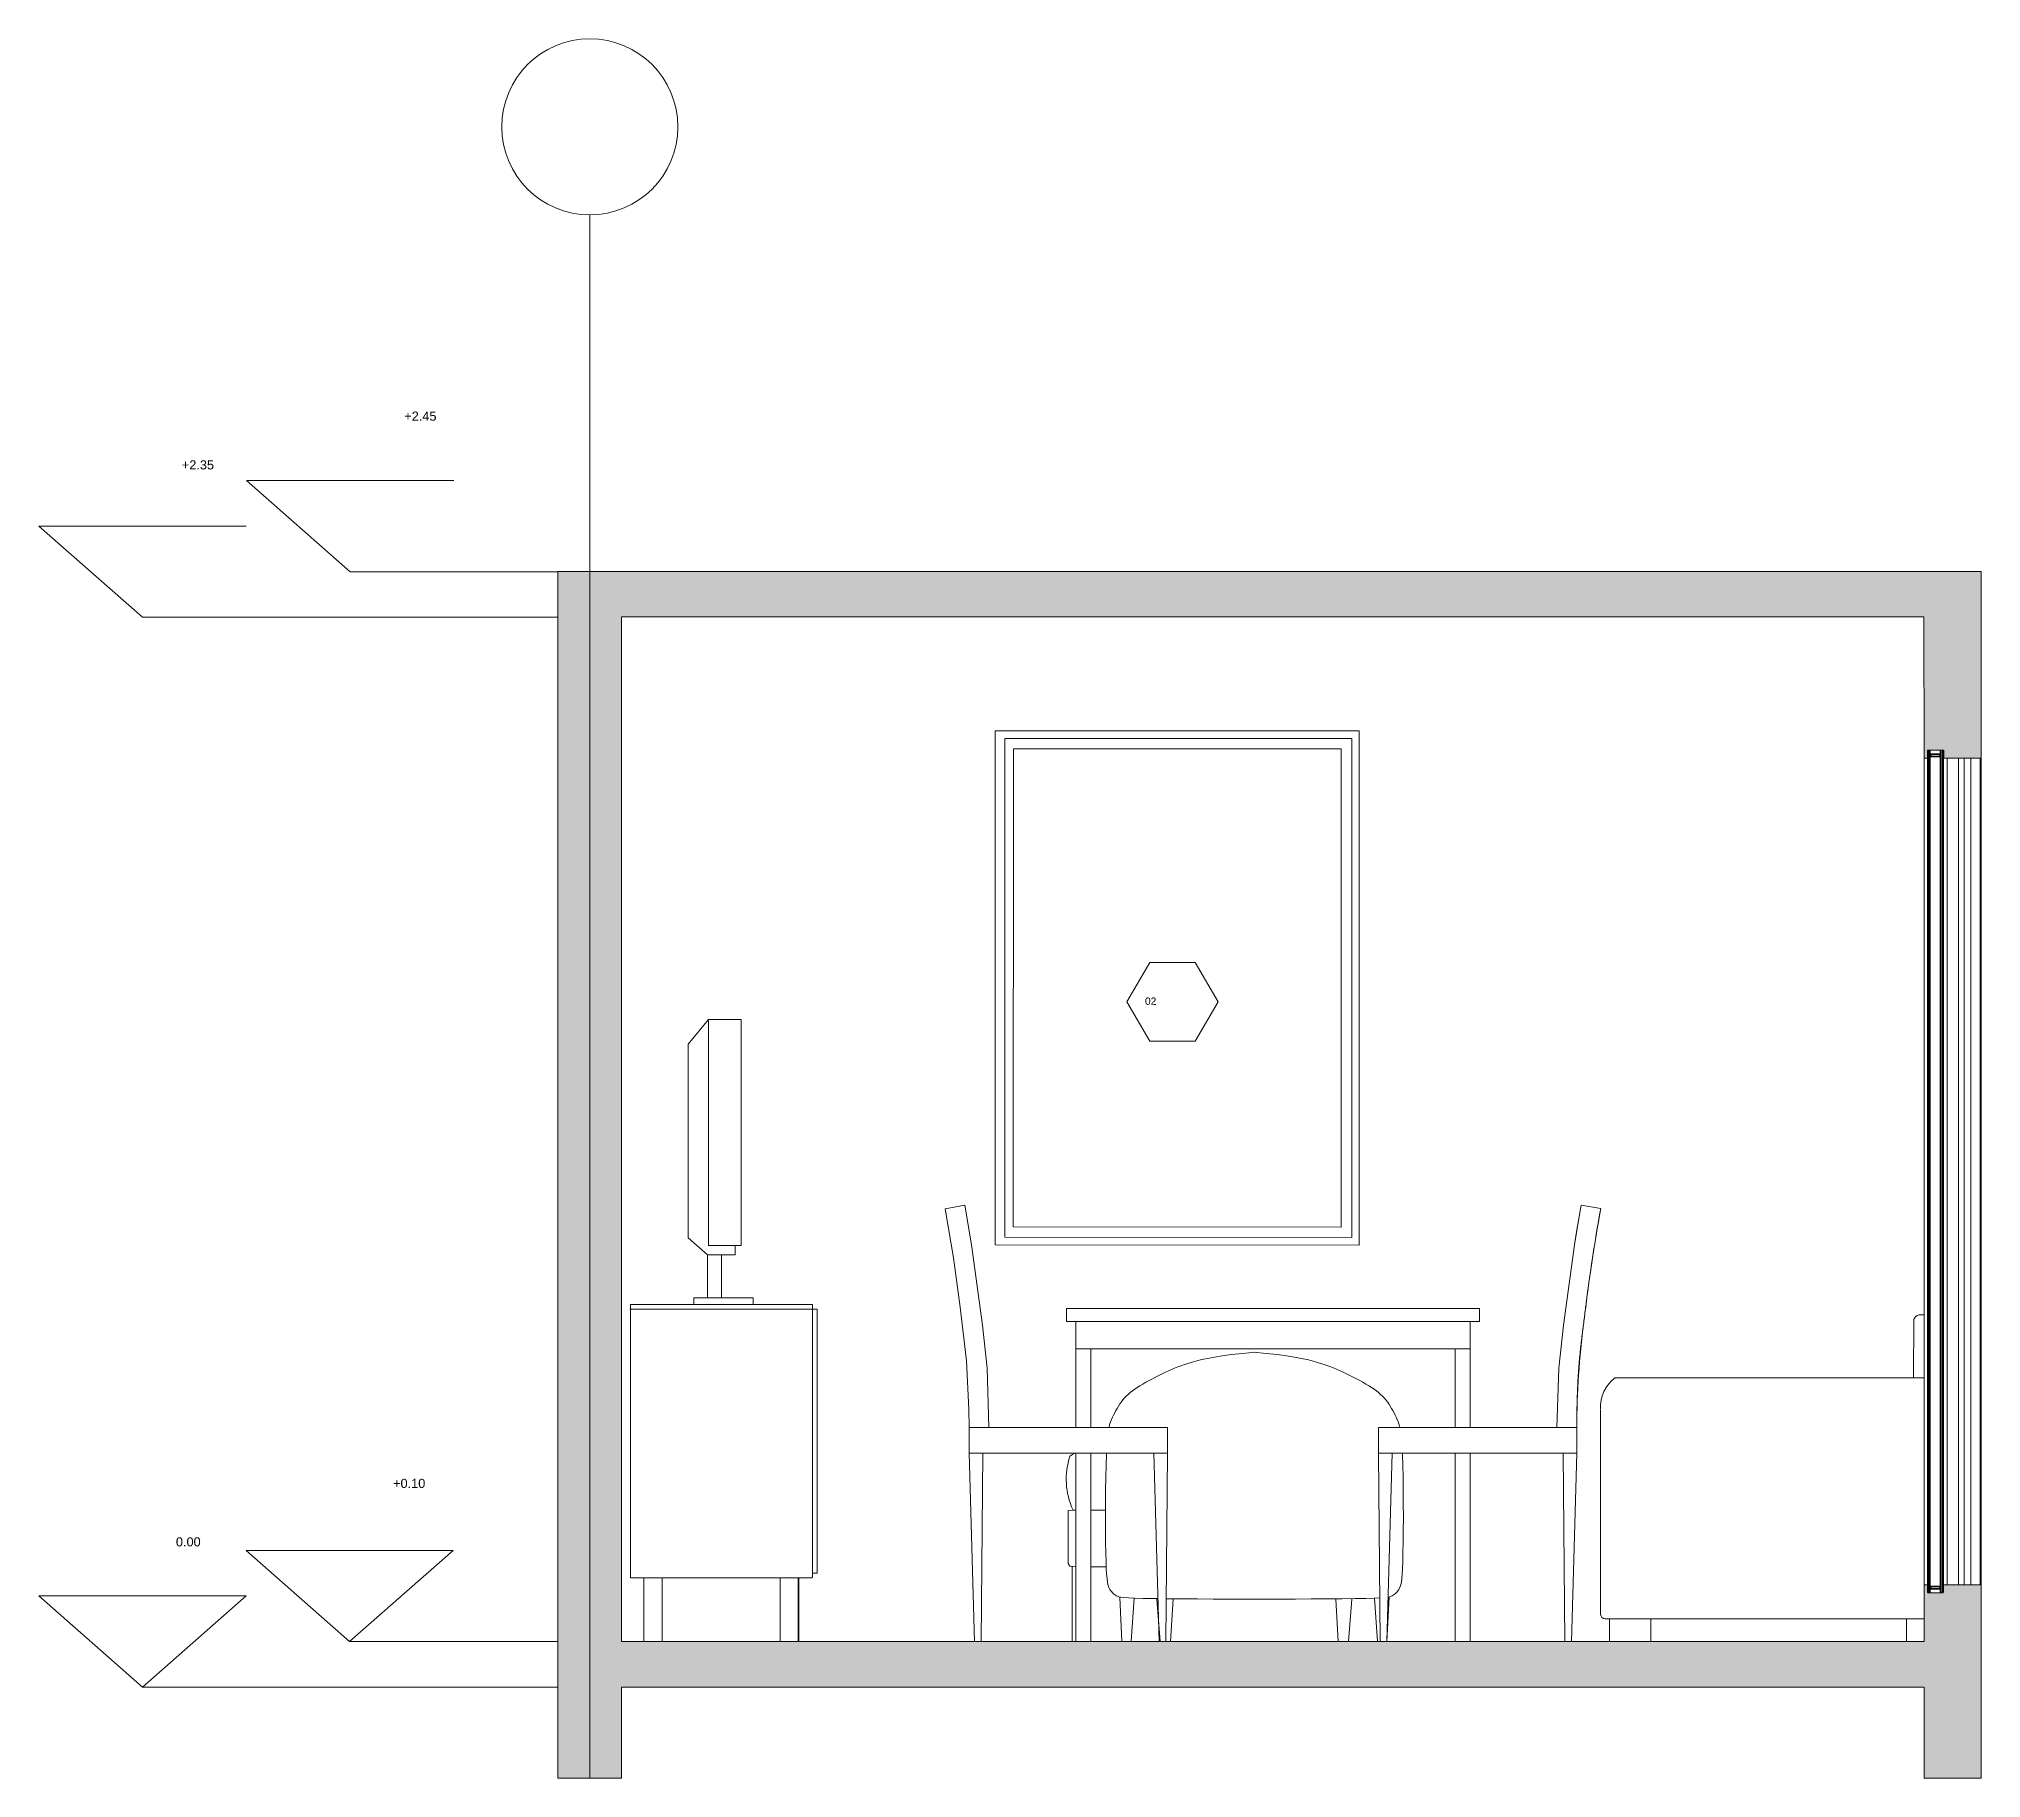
# Model space of a CAD drawing. Header units: centimetres. Extents: x -16179 to 12840, y -10704 to 3856.
# Drawn here: x -9844.3 to -9417.8, y -8269.3 to -7887.3 of the extents above; entities that cross this region are included whole.
import ezdxf

# ---------------------------------------------------------------- set-up
doc = ezdxf.new("R2010")
doc.units = ezdxf.units.CM
doc.header["$MEASUREMENT"] = 0
for name, color, linetype, lineweight in [('0_Num_Penna__7_Num_Penna__7_Num_Penna__7_Num_Penna__7_Num_Penna__7_Num_Penna__7_Num_Penna__7_Num_Penna__7_Num_Penna__7_Num_Penna__7', 7, 'Continuous', 18), ('A-FURN_Num_Penna__8_Num_Penna__8_Num_Penna__8_Num_Penna__8_Num_Penna__8_Num_Penna__8_Num_Penna__8_Num_Penna__8_Num_Penna__8_Num_Penna__8', 8, 'Continuous', 18), ('A-FURN_Num_Penna__8_Num_Penna__8_Num_Penna__8_Num_Penna__8_Num_Penna__8_Num_Penna__8_Num_Penna__8_Num_Penna__8_Num_Penna__8_Num_Penna__8_Num_Penna__8', 8, 'Continuous', 18), ('A-SECT-PATT_Num_Penna__11_Num_Penna__7_Num_Penna__7_Num_Penna__7_Num_Penna__7_Num_Penna__7_Num_Penna__7_Num_Penna__7_Num_Penna__7_Num_Penna__7', 7, 'Continuous', 18), ('A-WALL-FULL_Num_Penna__7_Num_Penna__7_Num_Penna__7_Num_Penna__7_Num_Penna__7_Num_Penna__7_Num_Penna__7_Num_Penna__7_Num_Penna__7_Num_Penna__7', 7, 'Continuous', 18), ('AA - linee quote_Num_Penna__3_Num_Penna__3_Num_Penna__3_Num_Penna__3_Num_Penna__3_Num_Penna__3_Num_Penna__3_Num_Penna__3_Num_Penna__3_Num_Penna__3', 3, 'Continuous', 18), ('AA - montanti_Num_Penna__7_Num_Penna__7_Num_Penna__7_Num_Penna__7_Num_Penna__7_Num_Penna__7_Num_Penna__7_Num_Penna__7_Num_Penna__7_Num_Penna__7', 7, 'Continuous', 18), ('AA - pareti sezionate_Num_Penna__7_Num_Penna__7_Num_Penna__7_Num_Penna__7_Num_Penna__7_Num_Penna__7_Num_Penna__7_Num_Penna__7_Num_Penna__7_Num_Penna__7', 7, 'Continuous', 18), ('AA - perimetri giardino_Num_Penna__6_Num_Penna__6_Num_Penna__6_Num_Penna__6_Num_Penna__6_Num_Penna__6_Num_Penna__6_Num_Penna__6_Num_Penna__6_Num_Penna__6', 6, 'Continuous', 18), ('AA - serramenti e porte_Num_Penna__4_Num_Penna__4_Num_Penna__4_Num_Penna__4_Num_Penna__4_Num_Penna__4_Num_Penna__4_Num_Penna__4_Num_Penna__4_Num_Penna__4', 4, 'Continuous', 18), ('AA - struttura finestre_Num_Penna__6_Num_Penna__6_Num_Penna__6_Num_Penna__6_Num_Penna__6_Num_Penna__6_Num_Penna__6_Num_Penna__6_Num_Penna__6_Num_Penna__6', 6, 'Continuous', 18), ('AA- arredo_Num_Penna__8_Num_Penna__8_Num_Penna__8_Num_Penna__8_Num_Penna__8_Num_Penna__8_Num_Penna__8_Num_Penna__8_Num_Penna__8_Num_Penna__8', 8, 'Continuous', 18), ('G-PLANOTM_Num_Penna__7_Num_Penna__7_Num_Penna__7_Num_Penna__7_Num_Penna__7_Num_Penna__7_Num_Penna__7_Num_Penna__7_Num_Penna__7_Num_Penna__7', 7, 'Continuous', 18), ('J- pareti sezionate_Num_Penna__7_Num_Penna__7_Num_Penna__7_Num_Penna__7_Num_Penna__7_Num_Penna__7_Num_Penna__7_Num_Penna__7_Num_Penna__7_Num_Penna__7', 7, 'Continuous', 18), ('SEZIONE ARREDO_Num_Penna__8_Num_Penna__8_Num_Penna__8_Num_Penna__8_Num_Penna__8_Num_Penna__8_Num_Penna__8_Num_Penna__8_Num_Penna__8_Num_Penna__8', 8, 'Continuous', 18)]:
    doc.layers.add(name, color=color, linetype=linetype, lineweight=lineweight)
doc.styles.add('GENERATED_STYLE_1', font='Arial.ttf')

msp = doc.modelspace()

# ---------------------------------------------------------------- texts
at = {"layer": 'AA - linee quote_Num_Penna__3_Num_Penna__3_Num_Penna__3_Num_Penna__3_Num_Penna__3_Num_Penna__3_Num_Penna__3_Num_Penna__3_Num_Penna__3_Num_Penna__3', "color": 3, "linetype": 'Continuous', "lineweight": 18, "char_height": 2, "attachment_point": 3, "style": 'GENERATED_STYLE_1'}
for s, insert in [('\\A1;+2.45', (-9757, -7969.18)), ('\\A1;+2.35', (-9805.85, -7979.88)), ('\\A1;+0.10', (-9759.46, -8203.54)), ('\\A1;0.00', (-9808.79, -8216.38))]:
    msp.add_mtext(s, dxfattribs=dict(at, insert=insert))
at = {"layer": 'AA - linee quote_Num_Penna__3_Num_Penna__3_Num_Penna__3_Num_Penna__3_Num_Penna__3_Num_Penna__3_Num_Penna__3_Num_Penna__3_Num_Penna__3_Num_Penna__3', "color": 3, "linetype": 'Continuous', "lineweight": 18, "insert": (-9601.42, -8099.47), "char_height": 1.615, "attachment_point": 7, "rotation": 359.8326, "style": 'GENERATED_STYLE_1'}
msp.add_mtext('\\A1;02', dxfattribs=at)

# ---------------------------------------------------------------- hatches: boundary and pattern name
at = {"layer": 'A-SECT-PATT_Num_Penna__11_Num_Penna__7_Num_Penna__7_Num_Penna__7_Num_Penna__7_Num_Penna__7_Num_Penna__7_Num_Penna__7_Num_Penna__7_Num_Penna__7', "linetype": 'Continuous', "lineweight": 18}
for points in [[(-9730.34, -8004.27), (-9730.34, -8239.27), (-9716.34, -8239.27), (-9716.34, -8014.27), (-9430.34, -8014.27), (-9430.27, -8045.25), (-9429.55, -8045.25), (-9429.55, -8043.53), (-9426, -8043.53), (-9426, -8045.25), (-9417.79, -8045.25), (-9417.79, -8004.27)], [(-9730.34, -8269.27), (-9716.34, -8269.27), (-9716.34, -8249.27), (-9430.26, -8249.27), (-9430.26, -8269.27), (-9417.78, -8269.27), (-9417.78, -8226.84), (-9426.03, -8226.84), (-9426.03, -8228.54), (-9429.55, -8228.54), (-9429.55, -8226.84), (-9430.26, -8226.84), (-9430.26, -8235.64), (-9430.24, -8236.06), (-9430.26, -8239.27), (-9730.34, -8239.27)]]:
    msp.add_hatch(color=7, dxfattribs=at).paths.add_polyline_path(points)
at = {"layer": 'AA - montanti_Num_Penna__7_Num_Penna__7_Num_Penna__7_Num_Penna__7_Num_Penna__7_Num_Penna__7_Num_Penna__7_Num_Penna__7_Num_Penna__7_Num_Penna__7', "linetype": 'Continuous', "lineweight": 18}
h = msp.add_hatch(color=7, dxfattribs=at)
h.paths.add_polyline_path([(-9428.94, -8044.96), (-9426.77, -8044.96), (-9426.77, -8044.56), (-9426.97, -8044.36), (-9428.74, -8044.36), (-9428.94, -8044.56)])
h.paths.add_polyline_path([(-9428.84, -8044.86), (-9428.84, -8044.6), (-9428.7, -8044.46), (-9427.01, -8044.46), (-9426.87, -8044.6), (-9426.87, -8044.86)], flags=0)
h = msp.add_hatch(color=7, dxfattribs=at)
h.paths.add_polyline_path([(-9426.77, -8227.13), (-9428.94, -8227.13), (-9428.94, -8227.53), (-9428.74, -8227.74), (-9426.97, -8227.74), (-9426.77, -8227.53)])
h.paths.add_polyline_path([(-9428.84, -8227.49), (-9428.84, -8227.23), (-9426.87, -8227.23), (-9426.87, -8227.49), (-9427.01, -8227.64), (-9428.7, -8227.64)], flags=0)

# ---------------------------------------------------------------- linework, layer by layer
at = {"layer": '0_Num_Penna__7_Num_Penna__7_Num_Penna__7_Num_Penna__7_Num_Penna__7_Num_Penna__7_Num_Penna__7_Num_Penna__7_Num_Penna__7_Num_Penna__7', "color": 7, "linetype": 'Continuous', "lineweight": 18}
msp.add_line((-9716.34, -8219.6), (-9716.34, -8212.2), dxfattribs=at)
at = {"layer": 'A-FURN_Num_Penna__8_Num_Penna__8_Num_Penna__8_Num_Penna__8_Num_Penna__8_Num_Penna__8_Num_Penna__8_Num_Penna__8_Num_Penna__8_Num_Penna__8', "color": 8, "linetype": 'Continuous', "lineweight": 18}
msp.add_line((-9723.34, -7993.4), (-9723.34, -7993.4), dxfattribs=at)
at = {"layer": 'A-FURN_Num_Penna__8_Num_Penna__8_Num_Penna__8_Num_Penna__8_Num_Penna__8_Num_Penna__8_Num_Penna__8_Num_Penna__8_Num_Penna__8_Num_Penna__8_Num_Penna__8', "color": 8, "linetype": 'Continuous', "lineweight": 18}
for p, q in [((-9616.58, -8239.27), (-9616.58, -8197.88)), ((-9613.3, -8197.88), (-9613.3, -8239.27))]:
    msp.add_line(p, q, dxfattribs=at)
at = {"layer": 'A-WALL-FULL_Num_Penna__7_Num_Penna__7_Num_Penna__7_Num_Penna__7_Num_Penna__7_Num_Penna__7_Num_Penna__7_Num_Penna__7_Num_Penna__7_Num_Penna__7', "color": 7, "linetype": 'Continuous', "lineweight": 18}
for p, q in [((-9715.36, -8239.27), (-9715.41, -8239.27)), ((-9712.74, -8239.27), (-9712.79, -8239.27)), ((-9712.74, -8239.27), (-9712.74, -8239.27)), ((-9638.84, -8239.27), (-9637.37, -8239.27)), ((-9613.3, -8239.27), (-9616.58, -8239.27)), ((-9598.28, -8239.27), (-9596.82, -8239.27)), ((-9548.32, -8239.27), (-9549.78, -8239.27)), ((-9530.02, -8239.27), (-9533.3, -8239.27))]:
    msp.add_line(p, q, dxfattribs=at)
at = {"layer": 'AA - linee quote_Num_Penna__3_Num_Penna__3_Num_Penna__3_Num_Penna__3_Num_Penna__3_Num_Penna__3_Num_Penna__3_Num_Penna__3_Num_Penna__3_Num_Penna__3', "color": 3, "linetype": 'Continuous', "lineweight": 18}
for p, q in [((-9723.34, -8269.27), (-9723.34, -7925.98)), ((-9775.96, -8004.34), (-9798.71, -7984.31)), ((-9798.71, -7984.31), (-9753.21, -7984.31)), ((-9821.58, -8014.34), (-9844.33, -7994.31)), ((-9844.33, -7994.31), (-9798.83, -7994.31)), ((-9730.34, -8004.34), (-9775.96, -8004.34)), ((-9776.07, -8014.34), (-9821.58, -8014.34)), ((-9730.34, -8014.34), (-9776.07, -8014.34)), ((-9776.07, -8239.27), (-9798.83, -8219.25)), ((-9798.83, -8219.25), (-9753.32, -8219.25)), ((-9753.32, -8219.25), (-9776.07, -8239.27)), ((-9821.58, -8249.27), (-9844.33, -8229.25)), ((-9844.33, -8229.25), (-9798.83, -8229.25)), ((-9798.83, -8229.25), (-9821.58, -8249.27)), ((-9730.34, -8239.27), (-9776.07, -8239.27)), ((-9730.34, -8249.27), (-9821.58, -8249.27))]:
    msp.add_line(p, q, dxfattribs=at)
at = {"layer": 'AA - linee quote_Num_Penna__3_Num_Penna__3_Num_Penna__3_Num_Penna__3_Num_Penna__3_Num_Penna__3_Num_Penna__3_Num_Penna__3_Num_Penna__3_Num_Penna__3', "color": 3, "linetype": 'Continuous', "lineweight": 18, "flags": 128}
msp.add_lwpolyline([(-9585.37, -8098.8), (-9590.37, -8090.14), (-9600.37, -8090.14), (-9605.37, -8098.8), (-9600.37, -8107.46), (-9590.37, -8107.46)], close=True, dxfattribs=at)
at = {"layer": 'AA - linee quote_Num_Penna__3_Num_Penna__3_Num_Penna__3_Num_Penna__3_Num_Penna__3_Num_Penna__3_Num_Penna__3_Num_Penna__3_Num_Penna__3_Num_Penna__3', "color": 3, "linetype": 'Continuous', "lineweight": 18}
msp.add_circle((-9723.34, -7906.66), 19.33, dxfattribs=at)
at = {"layer": 'AA - montanti_Num_Penna__7_Num_Penna__7_Num_Penna__7_Num_Penna__7_Num_Penna__7_Num_Penna__7_Num_Penna__7_Num_Penna__7_Num_Penna__7_Num_Penna__7', "color": 7, "linetype": 'Continuous', "lineweight": 18}
for p, q in [((-9422.72, -8045.25), (-9422.72, -8226.84)), ((-9421.53, -8045.25), (-9421.53, -8226.84)), ((-9420.08, -8045.25), (-9420.08, -8226.84)), ((-9417.98, -8226.84), (-9417.98, -8045.25)), ((-9417.78, -8226.84), (-9417.79, -8045.25))]:
    msp.add_line(p, q, dxfattribs=at)
at = {"layer": 'AA - montanti_Num_Penna__7_Num_Penna__7_Num_Penna__7_Num_Penna__7_Num_Penna__7_Num_Penna__7_Num_Penna__7_Num_Penna__7_Num_Penna__7_Num_Penna__7', "color": 7, "linetype": 'Continuous', "lineweight": 18, "flags": 128}
for points in [[(-9426.77, -8043.55), (-9426.77, -8044.56), (-9426.97, -8044.36), (-9428.74, -8044.36), (-9428.94, -8044.56), (-9428.94, -8043.55)], [(-9428.94, -8044.56), (-9428.74, -8044.36), (-9426.97, -8044.36), (-9426.77, -8044.56), (-9426.77, -8044.96), (-9428.94, -8044.96)], [(-9428.74, -8044.36), (-9426.97, -8044.36), (-9426.77, -8044.56), (-9426.77, -8044.96), (-9428.94, -8044.96), (-9428.94, -8044.56)], [(-9428.84, -8044.6), (-9428.7, -8044.46), (-9427.01, -8044.46), (-9426.87, -8044.6), (-9426.87, -8044.86), (-9428.84, -8044.86)], [(-9428.7, -8044.46), (-9427.01, -8044.46), (-9426.87, -8044.6), (-9426.87, -8044.86), (-9428.84, -8044.86), (-9428.84, -8044.6)], [(-9428.94, -8227.53), (-9428.74, -8227.74), (-9426.97, -8227.74), (-9426.77, -8227.53), (-9426.77, -8227.13), (-9428.94, -8227.13)], [(-9428.74, -8227.74), (-9426.97, -8227.74), (-9426.77, -8227.53), (-9426.77, -8227.13), (-9428.94, -8227.13), (-9428.94, -8227.53)], [(-9426.77, -8228.54), (-9426.77, -8227.53), (-9426.97, -8227.74), (-9428.74, -8227.74), (-9428.94, -8227.53), (-9428.94, -8228.54)], [(-9428.84, -8227.49), (-9428.7, -8227.64), (-9427.01, -8227.64), (-9426.87, -8227.49), (-9426.87, -8227.23), (-9428.84, -8227.23)], [(-9428.7, -8227.64), (-9427.01, -8227.64), (-9426.87, -8227.49), (-9426.87, -8227.23), (-9428.84, -8227.23), (-9428.84, -8227.49)]]:
    msp.add_lwpolyline(points, close=True, dxfattribs=at)
at = {"layer": 'AA - pareti sezionate_Num_Penna__7_Num_Penna__7_Num_Penna__7_Num_Penna__7_Num_Penna__7_Num_Penna__7_Num_Penna__7_Num_Penna__7_Num_Penna__7_Num_Penna__7', "color": 7, "linetype": 'Continuous', "lineweight": 18}
for p, q in [((-9730.34, -8004.27), (-9417.79, -8004.27)), ((-9730.34, -8004.27), (-9730.34, -8239.27)), ((-9417.79, -8034.49), (-9417.79, -8004.27)), ((-9716.34, -8014.27), (-9430.34, -8014.27)), ((-9716.34, -8014.27), (-9716.34, -8239.27)), ((-9430.27, -8045.25), (-9430.34, -8014.27)), ((-9417.79, -8036.45), (-9417.79, -8034.49)), ((-9417.79, -8045.25), (-9417.79, -8036.45)), ((-9430.27, -8045.25), (-9429.55, -8045.25)), ((-9417.79, -8045.25), (-9426, -8045.25)), ((-9510.5, -8179.49), (-9510.5, -8179.25)), ((-9548.76, -8192.26), (-9533.3, -8192.26)), ((-9533.3, -8197.88), (-9547.15, -8197.88)), ((-9430.27, -8226.82), (-9430.26, -8233.67)), ((-9430.27, -8226.82), (-9429.55, -8226.82)), ((-9426.03, -8226.84), (-9417.78, -8226.84)), ((-9417.78, -8226.84), (-9417.78, -8235.64)), ((-9430.26, -8233.67), (-9430.26, -8235.64)), ((-9430.26, -8235.64), (-9430.26, -8239.27)), ((-9417.78, -8239.27), (-9417.78, -8235.64)), ((-9716.34, -8239.27), (-9430.26, -8239.27)), ((-9716.34, -8249.27), (-9430.34, -8249.27)), ((-9430.27, -8249.27), (-9430.26, -8269.27))]:
    msp.add_line(p, q, dxfattribs=at)
at = {"layer": 'AA - pareti sezionate_Num_Penna__7_Num_Penna__7_Num_Penna__7_Num_Penna__7_Num_Penna__7_Num_Penna__7_Num_Penna__7_Num_Penna__7_Num_Penna__7_Num_Penna__7', "color": 7, "linetype": 'Continuous', "lineweight": 18, "flags": 128}
for points in [[(-9716.34, -8249.27), (-9716.34, -8269.27), (-9730.34, -8269.27), (-9730.34, -8239.27)], [(-9417.78, -8239.27), (-9417.78, -8269.27), (-9430.26, -8269.27)]]:
    msp.add_lwpolyline(points, dxfattribs=at)
at = {"layer": 'AA - perimetri giardino_Num_Penna__6_Num_Penna__6_Num_Penna__6_Num_Penna__6_Num_Penna__6_Num_Penna__6_Num_Penna__6_Num_Penna__6_Num_Penna__6_Num_Penna__6', "color": 6, "linetype": 'Continuous', "lineweight": 18}
for p, q in [((-9507.09, -8152.16), (-9506.99, -8151.6)), ((-9618.66, -8166.11), (-9527.94, -8166.11)), ((-9527.94, -8168.96), (-9618.66, -8168.96)), ((-9640, -8192.25), (-9640, -8197.88)), ((-9635.67, -8192.27), (-9596.45, -8192.25)), ((-9596.45, -8192.26), (-9596.45, -8197.88)), ((-9640, -8197.88), (-9596.45, -8197.88))]:
    msp.add_line(p, q, dxfattribs=at)
at = {"layer": 'AA - perimetri giardino_Num_Penna__6_Num_Penna__6_Num_Penna__6_Num_Penna__6_Num_Penna__6_Num_Penna__6_Num_Penna__6_Num_Penna__6_Num_Penna__6_Num_Penna__6', "color": 6, "linetype": 'Continuous', "lineweight": 18, "flags": 128}
for points in [[(-9640, -8192.26), (-9635.67, -8192.27), (-9636.1, -8179.27), (-9637.09, -8169.8), (-9639.51, -8152.17), (-9641, -8143.45), (-9645.28, -8144.22), (-9643.49, -8155.01), (-9641.97, -8165.85), (-9640.64, -8177.6), (-9640.08, -8188.33)], [(-9618.66, -8168.96), (-9527.94, -8168.96), (-9527.94, -8166.11), (-9618.66, -8166.11)], [(-9530.02, -8168.96), (-9616.58, -8168.96), (-9616.58, -8174.98), (-9530.02, -8174.98)], [(-9506.6, -8192.25), (-9506.6, -8197.88), (-9550.15, -8197.88), (-9550.15, -8192.26)]]:
    msp.add_lwpolyline(points, close=True, dxfattribs=at)
for points in [[(-9510.93, -8192.26), (-9510.5, -8179.25), (-9509.51, -8169.79), (-9507.09, -8152.16), (-9505.75, -8144.24), (-9505.61, -8143.44)], [(-9506.76, -8150.21), (-9505.75, -8144.24), (-9505.61, -8143.44)]]:
    msp.add_lwpolyline(points, dxfattribs=at)
msp.add_lwpolyline([(-9507.09, -8152.16), (-9509.51, -8169.79), (-9510.5, -8179.25), (-9510.93, -8192.25), (-9506.6, -8192.25, -0.031688), (-9505.06, -8169.23, 0.000855), (-9504.63, -8165.84, -0.012674), (-9501.32, -8144.21), (-9505.61, -8143.44), (-9505.75, -8144.24), (-9506.99, -8151.6)], format="xyb", close=True, dxfattribs=at)
at = {"layer": 'AA - perimetri giardino_Num_Penna__6_Num_Penna__6_Num_Penna__6_Num_Penna__6_Num_Penna__6_Num_Penna__6_Num_Penna__6_Num_Penna__6_Num_Penna__6_Num_Penna__6', "color": 6, "linetype": 'Continuous', "lineweight": 18}
msp.add_open_spline([(-9501.32, -8144.19), (-9502.05, -8148.28), (-9502.61, -8151.65), (-9503.06, -8154.54), (-9503.51, -8157.43), (-9503.85, -8159.84), (-9504.14, -8162.03), (-9504.28, -8163.12), (-9504.41, -8164.15), (-9504.54, -8165.17), (-9504.67, -8166.18), (-9504.8, -8167.17), (-9504.92, -8168.16), (-9505.05, -8169.15), (-9505.18, -8170.14), (-9505.31, -8171.15), (-9505.44, -8172.17), (-9505.57, -8173.21), (-9505.69, -8174.31), (-9505.81, -8175.41), (-9505.93, -8176.57), (-9506.03, -8177.82), (-9506.14, -8179.08), (-9506.24, -8180.42), (-9506.32, -8181.88), (-9506.4, -8183.35), (-9506.47, -8184.94), (-9506.51, -8186.68), (-9506.56, -8188.38), (-9506.59, -8190.23), (-9506.6, -8192.25)], degree=3, knots=[0, 0, 0, 0, 1, 1, 1, 2, 2, 2, 3, 3, 3, 4, 4, 4, 5, 5, 5, 6, 6, 6, 7, 7, 7, 8, 8, 8, 9, 9, 9, 10, 10, 10, 10], dxfattribs=at)
at = {"layer": 'AA - serramenti e porte_Num_Penna__4_Num_Penna__4_Num_Penna__4_Num_Penna__4_Num_Penna__4_Num_Penna__4_Num_Penna__4_Num_Penna__4_Num_Penna__4_Num_Penna__4', "color": 4, "linetype": 'Continuous', "lineweight": 18}
for p, q in [((-9634.34, -8039.28), (-9619.03, -8039.27)), ((-9634.34, -8039.28), (-9634.34, -8152.16)), ((-9619.03, -8039.27), (-9554.34, -8039.27)), ((-9554.34, -8039.27), (-9554.34, -8152.23)), ((-9632.2, -8040.95), (-9619.03, -8040.94)), ((-9632.2, -8150.5), (-9632.2, -8040.95)), ((-9630.37, -8148.2), (-9630.28, -8043.25)), ((-9630.28, -8043.25), (-9619.03, -8043.24)), ((-9619.03, -8040.94), (-9556.01, -8040.94)), ((-9619.03, -8043.24), (-9558.31, -8043.24)), ((-9558.3, -8148.26), (-9558.31, -8043.24)), ((-9556.01, -8150.56), (-9556.01, -8040.94)), ((-9430.27, -8045.25), (-9430.27, -8062.88)), ((-9425.27, -8045.25), (-9425.26, -8226.84)), ((-9430.27, -8062.88), (-9430.27, -8226.82)), ((-9556.01, -8150.56), (-9632.2, -8150.5)), ((-9558.3, -8148.26), (-9630.37, -8148.2)), ((-9554.36, -8152.23), (-9634.34, -8152.16))]:
    msp.add_line(p, q, dxfattribs=at)
at = {"layer": 'AA - struttura finestre_Num_Penna__6_Num_Penna__6_Num_Penna__6_Num_Penna__6_Num_Penna__6_Num_Penna__6_Num_Penna__6_Num_Penna__6_Num_Penna__6_Num_Penna__6', "color": 6, "linetype": 'Continuous', "lineweight": 18}
for p, q in [((-9429.45, -8043.55), (-9429.45, -8228.54)), ((-9429.05, -8043.55), (-9429.45, -8043.55)), ((-9429.35, -8043.55), (-9429.35, -8228.54)), ((-9429.15, -8043.55), (-9429.15, -8228.54)), ((-9429.05, -8043.55), (-9429.05, -8228.54)), ((-9428.95, -8043.65), (-9429.05, -8043.55)), ((-9426.13, -8043.55), (-9426.77, -8043.55)), ((-9426.67, -8228.54), (-9426.67, -8043.55)), ((-9426.57, -8228.54), (-9426.57, -8043.55)), ((-9426.23, -8228.54), (-9426.23, -8043.55)), ((-9426.13, -8228.54), (-9426.13, -8043.55)), ((-9426.03, -8043.65), (-9426.13, -8043.55)), ((-9426.03, -8043.65), (-9426.03, -8228.44)), ((-9428.95, -8044.96), (-9428.95, -8227.13)), ((-9426.77, -8227.13), (-9426.77, -8044.96)), ((-9429.05, -8228.54), (-9429.45, -8228.54)), ((-9428.95, -8228.54), (-9429.05, -8228.54)), ((-9426.77, -8228.54), (-9426.61, -8228.54)), ((-9426.61, -8228.54), (-9426.13, -8228.54)), ((-9426.03, -8228.44), (-9426.13, -8228.54))]:
    msp.add_line(p, q, dxfattribs=at)
at = {"layer": 'AA - struttura finestre_Num_Penna__6_Num_Penna__6_Num_Penna__6_Num_Penna__6_Num_Penna__6_Num_Penna__6_Num_Penna__6_Num_Penna__6_Num_Penna__6_Num_Penna__6', "color": 6, "linetype": 'Continuous', "lineweight": 18, "flags": 128}
msp.add_lwpolyline([(-9429.45, -8043.55), (-9429.55, -8043.65), (-9429.55, -8228.44), (-9429.45, -8228.54)], dxfattribs=at)
at = {"layer": 'AA- arredo_Num_Penna__8_Num_Penna__8_Num_Penna__8_Num_Penna__8_Num_Penna__8_Num_Penna__8_Num_Penna__8_Num_Penna__8_Num_Penna__8_Num_Penna__8', "color": 8, "linetype": 'Continuous', "lineweight": 18}
for p, q in [((-9697.27, -8102.71), (-9701.73, -8108.11)), ((-9701.73, -8108.11), (-9701.73, -8150.65)), ((-9697.48, -8154.37), (-9697.48, -8163.82)), ((-9694.44, -8154.37), (-9694.44, -8163.82)), ((-9714.43, -8165.37), (-9714.43, -8166.17)), ((-9714.43, -8166.37), (-9714.43, -8225.17)), ((-9714.33, -8165.27), (-9714.33, -8165.27)), ((-9714.33, -8165.27), (-9714.33, -8165.27)), ((-9674.53, -8165.27), (-9714.33, -8165.27)), ((-9674.53, -8166.27), (-9714.33, -8166.27)), ((-9674.43, -8166.17), (-9674.43, -8165.37)), ((-9674.43, -8225.17), (-9674.43, -8166.37)), ((-9674.33, -8166.27), (-9673.53, -8166.27)), ((-9673.43, -8224.17), (-9673.43, -8166.37)), ((-9431.45, -8167.52), (-9430.27, -8167.52)), ((-9432.64, -8181.33), (-9432.54, -8168.5)), ((-9616.58, -8192.26), (-9616.58, -8174.98)), ((-9613.3, -8174.98), (-9613.3, -8192.26)), ((-9533.3, -8192.26), (-9533.3, -8174.98)), ((-9530.02, -8192.26), (-9530.02, -8174.98)), ((-9498.11, -8181.33), (-9430.27, -8181.33)), ((-9501.34, -8188.38), (-9501.34, -8233.3)), ((-9638.84, -8239.27), (-9640, -8197.88)), ((-9637.37, -8239.27), (-9637.01, -8197.88)), ((-9598.28, -8239.27), (-9599.45, -8197.88)), ((-9596.82, -8239.27), (-9596.45, -8197.88)), ((-9549.78, -8239.27), (-9550.15, -8197.88)), ((-9548.32, -8239.27), (-9547.15, -8197.88)), ((-9533.3, -8239.27), (-9533.3, -8197.88)), ((-9530.02, -8239.27), (-9530.02, -8197.88)), ((-9509.23, -8239.27), (-9509.59, -8197.88)), ((-9507.76, -8239.27), (-9506.6, -8197.88)), ((-9617.22, -8210.4), (-9616.58, -8210.4)), ((-9613.3, -8210.4), (-9610.09, -8210.4)), ((-9714.33, -8225.27), (-9674.53, -8225.27)), ((-9713.53, -8225.26), (-9713.53, -8225.27)), ((-9711.44, -8225.27), (-9711.44, -8239.27)), ((-9708.03, -8225.27), (-9708.03, -8225.27)), ((-9707.44, -8239.27), (-9707.44, -8225.27)), ((-9681.54, -8225.27), (-9681.54, -8239.27)), ((-9677.54, -8239.27), (-9677.54, -8225.27)), ((-9677.42, -8239.27), (-9677.42, -8225.27)), ((-9674.53, -8225.26), (-9674.53, -8225.27)), ((-9674.53, -8225.27), (-9674.53, -8225.26)), ((-9674.53, -8225.26), (-9674.53, -8225.27)), ((-9674.43, -8225.17), (-9674.43, -8224.37)), ((-9674.33, -8224.27), (-9674.33, -8224.26)), ((-9674.33, -8224.27), (-9673.53, -8224.27)), ((-9673.53, -8224.26), (-9673.53, -8224.27)), ((-9430.26, -8234.3), (-9500.34, -8234.3))]:
    msp.add_line(p, q, dxfattribs=at)
at = {"layer": 'AA- arredo_Num_Penna__8_Num_Penna__8_Num_Penna__8_Num_Penna__8_Num_Penna__8_Num_Penna__8_Num_Penna__8_Num_Penna__8_Num_Penna__8_Num_Penna__8', "color": 8, "linetype": 'Continuous', "lineweight": 18, "flags": 128}
for points in [[(-9690.06, -8102.71), (-9697.27, -8102.71), (-9697.27, -8152.27), (-9690.06, -8152.27)], [(-9697.48, -8163.82), (-9700.52, -8163.82), (-9700.52, -8165.27), (-9687.49, -8165.27), (-9687.49, -8163.82)], [(-9499.41, -8234.3), (-9490.3, -8234.3), (-9490.3, -8239.27), (-9499.41, -8239.27)]]:
    msp.add_lwpolyline(points, close=True, dxfattribs=at)
for points in [[(-9691.4, -8152.27), (-9691.4, -8154.37), (-9697.48, -8154.37), (-9701.73, -8150.65)], [(-9577.23, -8175.76), (-9580, -8176), (-9582.38, -8176.26), (-9584.43, -8176.53), (-9586.17, -8176.8), (-9587.66, -8177.09), (-9588.94, -8177.37), (-9590.05, -8177.65), (-9591.03, -8177.93), (-9591.92, -8178.2), (-9592.73, -8178.46), (-9593.49, -8178.72), (-9594.21, -8178.98), (-9594.9, -8179.25), (-9595.57, -8179.53), (-9596.23, -8179.82), (-9596.92, -8180.13), (-9597.62, -8180.46), (-9598.34, -8180.82), (-9599.07, -8181.18), (-9599.79, -8181.56), (-9600.51, -8181.94), (-9601.21, -8182.33), (-9601.88, -8182.72), (-9602.52, -8183.11), (-9603.11, -8183.48), (-9603.66, -8183.86), (-9604.17, -8184.23), (-9604.65, -8184.6), (-9605.09, -8184.99), (-9605.51, -8185.38), (-9605.89, -8185.78), (-9606.26, -8186.2), (-9606.6, -8186.65), (-9606.93, -8187.1), (-9607.23, -8187.58), (-9607.52, -8188.06), (-9607.8, -8188.55), (-9608.06, -8189.04), (-9608.3, -8189.53), (-9608.54, -8190.02), (-9608.76, -8190.51), (-9608.97, -8191.05), (-9609.17, -8191.68), (-9609.3, -8192.26)], [(-9577.54, -8175.76), (-9574.77, -8176), (-9572.38, -8176.26), (-9570.34, -8176.53), (-9568.59, -8176.8), (-9567.1, -8177.09), (-9565.82, -8177.37), (-9564.72, -8177.65), (-9563.74, -8177.93), (-9562.85, -8178.2), (-9562.03, -8178.46), (-9561.27, -8178.72), (-9560.56, -8178.98), (-9559.87, -8179.25), (-9559.2, -8179.53), (-9558.53, -8179.82), (-9557.85, -8180.13), (-9557.15, -8180.46), (-9556.43, -8180.82), (-9555.7, -8181.18), (-9554.97, -8181.56), (-9554.26, -8181.94), (-9553.56, -8182.33), (-9552.88, -8182.72), (-9552.25, -8183.11), (-9551.66, -8183.48), (-9551.1, -8183.86), (-9550.59, -8184.23), (-9550.12, -8184.6), (-9549.67, -8184.99), (-9549.26, -8185.38), (-9548.87, -8185.78), (-9548.51, -8186.2), (-9548.16, -8186.65), (-9547.84, -8187.1), (-9547.53, -8187.58), (-9547.24, -8188.06), (-9546.97, -8188.55), (-9546.71, -8189.04), (-9546.46, -8189.53), (-9546.23, -8190.02), (-9546.01, -8190.51), (-9545.8, -8191.05), (-9545.6, -8191.68), (-9545.47, -8192.26)], [(-9616.79, -8197.88), (-9617.35, -8198.19), (-9617.88, -8198.54)], [(-9609.87, -8197.88), (-9609.89, -8198.22), (-9609.97, -8200.55), (-9610.03, -8203.19), (-9610.07, -8206.04), (-9610.09, -8208.99), (-9610.09, -8211.95), (-9610.08, -8214.8), (-9610.06, -8217.44), (-9610.02, -8219.77), (-9609.97, -8221.7), (-9609.91, -8223.26), (-9609.84, -8224.5), (-9609.75, -8225.46), (-9609.65, -8226.2), (-9609.54, -8226.75), (-9609.41, -8227.18), (-9609.26, -8227.53), (-9609.1, -8227.83), (-9608.92, -8228.1), (-9608.72, -8228.35), (-9608.52, -8228.56), (-9608.31, -8228.76), (-9608.1, -8228.93), (-9607.89, -8229.08), (-9607.67, -8229.22), (-9607.45, -8229.34), (-9607.15, -8229.44), (-9606.7, -8229.54), (-9606.03, -8229.62), (-9605.05, -8229.69), (-9603.7, -8229.75), (-9601.89, -8229.8), (-9599.54, -8229.84), (-9598.55, -8229.85)], [(-9544.9, -8197.88), (-9544.88, -8198.22), (-9544.8, -8200.55), (-9544.74, -8203.19), (-9544.7, -8206.04), (-9544.68, -8208.99), (-9544.67, -8211.95), (-9544.69, -8214.8), (-9544.71, -8217.44), (-9544.75, -8219.77), (-9544.8, -8221.7), (-9544.86, -8223.26), (-9544.93, -8224.5), (-9545.01, -8225.46), (-9545.11, -8226.2), (-9545.23, -8226.75), (-9545.36, -8227.18), (-9545.5, -8227.53), (-9545.67, -8227.83), (-9545.85, -8228.1), (-9546.04, -8228.35), (-9546.24, -8228.56), (-9546.45, -8228.76), (-9546.67, -8228.93), (-9546.88, -8229.08), (-9547.1, -8229.22), (-9547.32, -8229.34), (-9547.62, -8229.44), (-9548.04, -8229.54)], [(-9616.58, -8222.83), (-9617.88, -8222.72), (-9618.27, -8222.11), (-9618.27, -8210.5), (-9617.22, -8210.4)], [(-9613.29, -8222.85), (-9613.29, -8239.27), (-9617.37, -8239.27), (-9617.37, -8222.76)], [(-9609.93, -8222.85), (-9613.3, -8222.85)], [(-9606.96, -8229.49), (-9606.5, -8239.27), (-9604.45, -8239.27), (-9603.79, -8229.75)], [(-9598.78, -8229.94), (-9598.08, -8239.27), (-9595.8, -8239.27), (-9595.24, -8229.94)], [(-9596.74, -8229.87), (-9596.64, -8229.88), (-9593.34, -8229.9), (-9589.86, -8229.92), (-9586.42, -8229.93), (-9583.24, -8229.94), (-9580.53, -8229.96), (-9578.5, -8229.97), (-9577.38, -8229.98)], [(-9549.87, -8229.7), (-9551.07, -8229.75), (-9552.88, -8229.8), (-9555.22, -8229.84), (-9558.13, -8229.88), (-9561.43, -8229.9), (-9564.91, -8229.92), (-9568.34, -8229.93), (-9571.53, -8229.94), (-9574.24, -8229.96), (-9576.26, -8229.97), (-9577.38, -8229.98)], [(-9555.98, -8229.94), (-9556.69, -8239.27), (-9558.96, -8239.27), (-9559.53, -8229.94)], [(-9547.81, -8229.49), (-9548.27, -8239.27), (-9550.32, -8239.27), (-9550.98, -8229.75)], [(-9430.26, -8239.28), (-9434.19, -8239.28), (-9434.19, -8234.3), (-9430.26, -8234.3)]]:
    msp.add_lwpolyline(points, dxfattribs=at)
at = {"layer": 'AA- arredo_Num_Penna__8_Num_Penna__8_Num_Penna__8_Num_Penna__8_Num_Penna__8_Num_Penna__8_Num_Penna__8_Num_Penna__8_Num_Penna__8_Num_Penna__8', "color": 8, "linetype": 'Continuous', "lineweight": 18}
for centre, radius, start, end in [((-9714.33, -8165.37), 0.104, 92.1536, 182.1519), ((-9714.33, -8166.16), 0.104, 177.8481, 267.8464), ((-9714.33, -8166.37), 0.104, 92.1536, 182.1519), ((-9674.53, -8165.37), 0.1, 0, 90), ((-9674.53, -8166.17), 0.1, 270, 0), ((-9674.53, -8166.37), 0.1, 0, 90), ((-9674.33, -8166.37), 0.1, 90, 180), ((-9673.53, -8166.37), 0.1, 0, 90), ((-9430.9, -8169.23), 1.8, 107.8762, 156.0628), ((-9493.43, -8187.73), 7.93, 126.1177, 183.7986), ((-9602.52, -8203.63), 16.18, 161.6626, 204.7265), ((-9714.33, -8225.16), 0.108, 175.9669, 265.9669), ((-9713.53, -8225.17), 0.1, 270, 285), ((-9674.55, -8225.16), 0.113, 276.2589, 353.7502), ((-9674.33, -8224.17), 0.1, 180, 270), ((-9673.53, -8224.17), 0.1, 270, 0), ((-9500.34, -8233.3), 1, 180, 270)]:
    msp.add_arc(centre, radius, start, end, dxfattribs=at)
at = {"layer": 'G-PLANOTM_Num_Penna__7_Num_Penna__7_Num_Penna__7_Num_Penna__7_Num_Penna__7_Num_Penna__7_Num_Penna__7_Num_Penna__7_Num_Penna__7_Num_Penna__7', "color": 7, "linetype": 'Continuous', "lineweight": 18}
msp.add_line((-9507.76, -8239.27), (-9509.23, -8239.27), dxfattribs=at)
at = {"layer": 'J- pareti sezionate_Num_Penna__7_Num_Penna__7_Num_Penna__7_Num_Penna__7_Num_Penna__7_Num_Penna__7_Num_Penna__7_Num_Penna__7_Num_Penna__7_Num_Penna__7', "color": 7, "linetype": 'Continuous', "lineweight": 18}
msp.add_line((-9613.3, -8174.98), (-9616.58, -8174.98), dxfattribs=at)
at = {"layer": 'SEZIONE ARREDO_Num_Penna__8_Num_Penna__8_Num_Penna__8_Num_Penna__8_Num_Penna__8_Num_Penna__8_Num_Penna__8_Num_Penna__8_Num_Penna__8_Num_Penna__8', "color": 8, "linetype": 'Continuous', "lineweight": 18}
for p, q in [((-9429.55, -8045.25), (-9429.55, -8043.53)), ((-9429.55, -8043.53), (-9426, -8043.53)), ((-9426, -8043.53), (-9426, -8045.25))]:
    msp.add_line(p, q, dxfattribs=at)

msp.set_redraw_order([(e.dxf.handle, doc.entitydb.next_handle()) for e in msp.query("TEXT MTEXT ATTDEF DIMENSION ARC_DIMENSION")])  # texts and dimensions are drawn at this point

doc.saveas('drawing.dxf')
